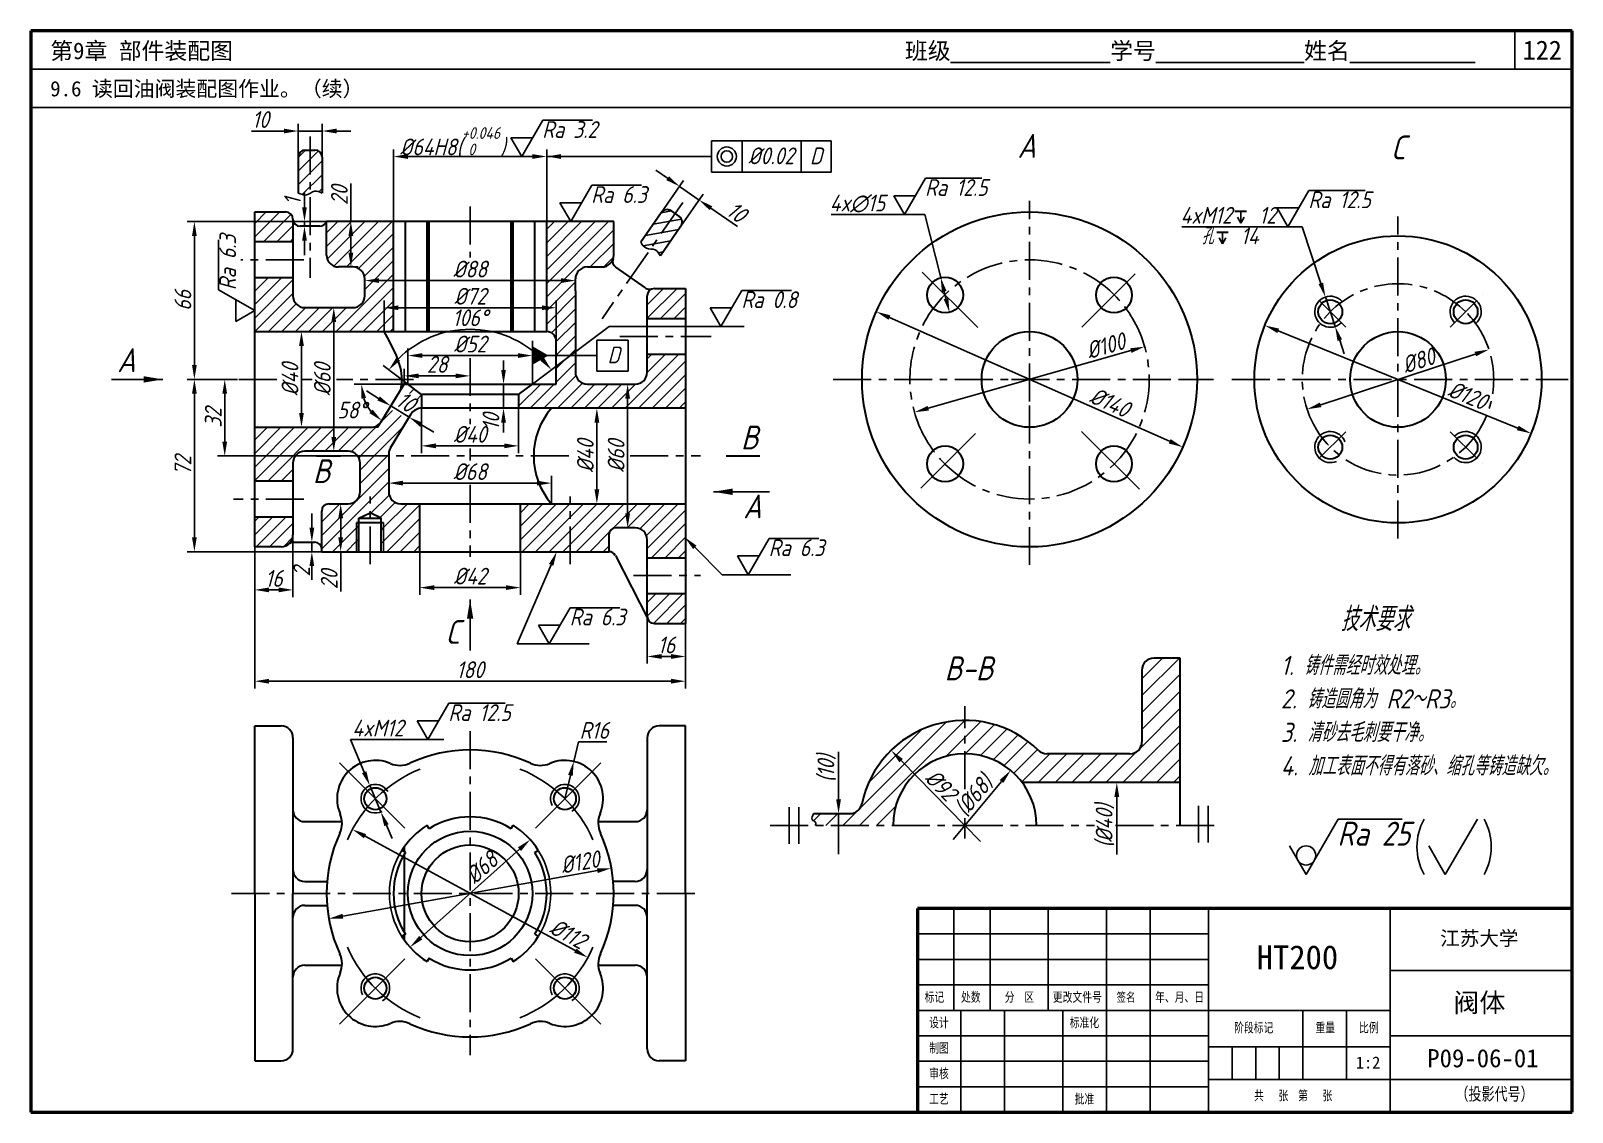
# Model space of a CAD drawing. Header units: millimetres. Extents: x 0 to 322, y 0 to 226.
import ezdxf

# ---------------------------------------------------------------- set-up
doc = ezdxf.new("R2010")
doc.units = ezdxf.units.MM
doc.header["$LTSCALE"] = 0.25
doc.header["$PDMODE"] = 33
doc.header["$PDSIZE"] = 1.5
doc.linetypes.add('CENTER', pattern=[50.8, 31.75, -6.35, 6.35, -6.35])
for name, color, linetype in [('尺寸层', 7, 'Continuous'), ('点画线层', 7, 'CENTER'), ('细实线层', 7, 'Continuous')]:
    doc.layers.add(name, color=color, linetype=linetype)
doc.layers.add('粗实线层', color=7, linetype='Continuous', lineweight=30)
doc.styles.get("Standard").update_dxf_attribs({"font": 'gbeitc.shx', "height": 3.5, "bigfont": 'gbcbig.shx'})
doc.styles.add('宋体', font='', dxfattribs={"height": 3.5})
doc.styles.get('宋体').set_extended_font_data('SimSun')
doc.dimstyles.new('ISO-25', dxfattribs={"dimtxt": 3.5, "dimasz": 3, "dimexe": 1.5, "dimexo": 0, "dimgap": 0.65, "dimtad": 1, "dimdec": 0, "dimdsep": 46, "dimtxsty": 'Standard', "dimcen": 0, "dimclrd": 256, "dimclre": 256, "dimclrt": 256, "dimadec": 0, "dimazin": 0, "dimtfac": 1, "dimtdec": 0, "dimtmove": 0, "dimatfit": 2, "dimfxl": 0, "dimlwd": -1, "dimlwe": -1, "dimarcsym": 0})
doc.dimstyles.new('ISO-25$2', dxfattribs={"dimtxt": 3.5, "dimasz": 3, "dimexe": 1.5, "dimexo": 0, "dimgap": 0.65, "dimtad": 2, "dimtih": 1, "dimtoh": 1, "dimdec": 0, "dimdsep": 46, "dimtxsty": 'Standard', "dimcen": 0, "dimclrd": 256, "dimclre": 256, "dimclrt": 256, "dimadec": 0, "dimazin": 0, "dimtfac": 1, "dimtdec": 0, "dimtmove": 0, "dimatfit": 2, "dimfxl": 0, "dimlwd": -1, "dimlwe": -1, "dimarcsym": 0})
doc.dimstyles.new('ISO-25$3', dxfattribs={"dimtxt": 3.5, "dimasz": 3, "dimexe": 1.5, "dimexo": 0, "dimgap": 0.65, "dimtad": 1, "dimtoh": 1, "dimdec": 0, "dimdsep": 46, "dimtxsty": 'Standard', "dimcen": 0, "dimclrd": 256, "dimclre": 256, "dimclrt": 256, "dimadec": 0, "dimazin": 0, "dimtfac": 1, "dimtdec": 0, "dimtmove": 0, "dimatfit": 2, "dimfxl": 0, "dimlwd": -1, "dimlwe": -1, "dimarcsym": 0})
doc.dimstyles.new('ISO-25$4', dxfattribs={"dimtxt": 3.5, "dimasz": 3, "dimexe": 1.5, "dimexo": 0, "dimgap": 0.65, "dimtad": 1, "dimtoh": 1, "dimdec": 0, "dimdsep": 46, "dimtxsty": 'Standard', "dimcen": 0, "dimclrd": 256, "dimclre": 256, "dimclrt": 256, "dimadec": 0, "dimazin": 0, "dimtfac": 1, "dimtdec": 0, "dimtmove": 0, "dimatfit": 2, "dimfxl": 0, "dimlwd": -1, "dimlwe": -1, "dimarcsym": 0})

msp = doc.modelspace()

# ---------------------------------------------------------------- texts
at = {"style": '宋体'}
for s, height, p in [('第9章 部件装配图', 3.5, (4.05, 220.07)), ('班级%%U              %%U学号%%U             %%U姓名%%U           ', 3.5, (182.61, 220.07)), ('122', 4, (311.67, 219.96)), ('9.6 读回油阀装配图作业。（续）', 3.2, (4.05, 212.3)), ('江苏大学', 3, (294.42, 34.85)), ('HT200', 5, (256.11, 29.89)), ('阀体', 4, (297.16, 20.9)), ('P09-06-01', 3.8, (291.72, 9.38)), ('1:2', 2.5, (276.82, 9.13))]:
    msp.add_text(s, height=height, dxfattribs=at).set_placement(p)
for s, height, p in [('A', 5, (206.14, 199.46)), ('C', 5, (284.1, 199.13)), ('孔   14', 3.5, (244.54, 181.39)), ('A', 5, (18.04, 154.66)), ('B', 5, (148.34, 138.51)), ('B', 5, (58.92, 131.47)), ('A', 5, (148.82, 124.11)), ('C', 5, (86.58, 97.88)), ('B-B', 5, (190.89, 90.25))]:
    msp.add_text(s, height=height).set_placement(p)
at = {"style": '宋体', "width": 0.75}
for s, height, p in [('标记', 2, (186.72, 23.07)), ('处数', 2, (194.32, 23.07)), ('分  区', 2, (203.46, 23.07)), ('更改文件号', 2, (213.51, 23.07)), ('签名', 1.9, (226.8, 23.07)), ('年、月、日', 2, (234.87, 23.07)), ('设计', 2, (187.67, 17.75)), ('标准化', 2, (217.04, 17.75)), ('阶段标记', 2, (251.38, 16.68)), ('重量', 2, (268.36, 16.68)), ('比例', 2, (277.48, 16.68)), ('制图', 2, (187.67, 12.43)), ('审核', 2, (187.67, 7.11)), ('工艺', 2, (187.67, 1.79)), ('批准', 2, (218.07, 1.79)), ('共   张  第   张', 2, (255.54, 2.49)), ('（投影代号）', 2.66, (297.62, 2.49))]:
    msp.add_text(s, height=height, dxfattribs=at).set_placement(p)
at = {"layer": '尺寸层'}
for s, height, p in [('Ra 3.2', 3.5, (106.83, 203.62)), ('%%C0.02', 3.5, (149.87, 198.12)), ('D', 3.5, (162.75, 198.12)), ('Ra 6.3', 3.5, (117.07, 190.03)), ('Ra 12.5', 3.5, (186.81, 191.5)), ('4x∅15', 3.5, (166.9, 188.26)), ('Ra 12.5', 3.5, (266.89, 188.94)), ('4xM12   12', 3.5, (240.19, 185.7)), ('Ra 0.8', 3.5, (148.45, 168.06)), ('D', 3.5, (120.47, 156.52)), ('58°', 3.5, (64.02, 144.98)), ('Ra 6.3', 3.5, (154.15, 116.22)), ('Ra 6.3', 3.5, (112.58, 101.74)), ('技术要求', 5, (273.64, 100.55, -16.94)), ('1. 铸件需经时效处理。', 4, (261.12, 91.38)), ('2. 铸造圆角为 R2～R3。', 4, (261.12, 84.38)), ('Ra 12.5', 3.5, (87.22, 81.76)), ('4xM12', 3.5, (67.15, 78.52)), ('3. 清砂去毛刺要干净。', 4, (261.12, 77.38)), ('4. 加工表面不得有落砂、缩孔等铸造缺欠。', 4, (261.12, 70.38)), ('Ra 25', 5, (272.95, 55.71))]:
    msp.add_text(s, height=height, dxfattribs=at).set_placement(p)
for s, p in [('1', (56.41, 189.6)), ('Ra 6.3', (42.88, 171.79)), ('10', (97.88, 142.52))]:
    msp.add_text(s, height=3.5, rotation=90, dxfattribs=at).set_placement(p)
at = {"layer": '尺寸层', "insert": (56.58, 112.97), "char_height": 3.5, "attachment_point": 5, "rotation": 90}
msp.add_mtext('2', dxfattribs=at)

# ---------------------------------------------------------------- blocks, each defined once
blk = doc.blocks.new('*D18')
at = {"transparency": 16777216}
for p, q in [((81.27, 117.14), (81.27, 108.13)), ((102.27, 117.14), (102.27, 108.13)), ((84.27, 109.63), (99.27, 109.63))]:
    blk.add_line(p, q, dxfattribs=at)
for points in [[(84.27, 110.13), (84.27, 109.13), (81.27, 109.63)], [(99.27, 110.13), (99.27, 109.13), (102.27, 109.63)]]:
    blk.add_solid(points, dxfattribs=at)
at = {"layer": 'Defpoints', "color": 0, "transparency": 16777216}
for p in [(81.27, 117.14), (102.27, 117.14), (102.27, 109.63)]:
    blk.add_point(p, dxfattribs=at)
at = {"transparency": 16777216, "insert": (91.77, 112.03), "char_height": 3.5, "attachment_point": 5}
blk.add_mtext('%%C42', dxfattribs=at)
blk = doc.blocks.new('*D19')
at = {"transparency": 16777216}
for p, q in [((81.62, 147.14), (81.62, 137.76)), ((101.9, 147.14), (101.9, 137.76)), ((84.62, 139.26), (98.9, 139.26))]:
    blk.add_line(p, q, dxfattribs=at)
for points in [[(84.62, 139.76), (84.62, 138.76), (81.62, 139.26)], [(98.9, 139.76), (98.9, 138.76), (101.9, 139.26)]]:
    blk.add_solid(points, dxfattribs=at)
at = {"layer": 'Defpoints', "color": 0, "transparency": 16777216}
for p in [(81.62, 147.14), (101.9, 147.14), (101.9, 139.26)]:
    blk.add_point(p, dxfattribs=at)
at = {"transparency": 16777216, "insert": (91.76, 141.66), "char_height": 3.5, "attachment_point": 5}
blk.add_mtext('%%c40', dxfattribs=at)
blk = doc.blocks.new('*D20')
at = {"transparency": 16777216}
for p, q in [((74.77, 129.64), (74.77, 132.97)), ((108.77, 127.14), (108.77, 132.97)), ((77.77, 131.47), (105.77, 131.47))]:
    blk.add_line(p, q, dxfattribs=at)
for points in [[(77.77, 131.97), (77.77, 130.97), (74.77, 131.47)], [(105.77, 131.97), (105.77, 130.97), (108.77, 131.47)]]:
    blk.add_solid(points, dxfattribs=at)
at = {"layer": 'Defpoints', "color": 0, "transparency": 16777216}
for p in [(74.77, 129.64), (108.77, 131.47), (108.77, 127.14)]:
    blk.add_point(p, dxfattribs=at)
at = {"transparency": 16777216, "insert": (91.77, 133.87), "char_height": 3.5, "attachment_point": 5}
blk.add_mtext('%%C68', dxfattribs=at)
blk = doc.blocks.new('*D21')
at = {"transparency": 16777216}
for p, q in [((73.8, 163.14), (73.8, 169.62)), ((76.8, 168.12), (106.77, 168.12)), ((109.77, 161.06), (109.77, 169.62))]:
    blk.add_line(p, q, dxfattribs=at)
for points in [[(76.8, 168.62), (76.8, 167.62), (73.8, 168.12)], [(106.77, 168.62), (106.77, 167.62), (109.77, 168.12)]]:
    blk.add_solid(points, dxfattribs=at)
at = {"layer": 'Defpoints', "color": 0, "transparency": 16777216}
for p in [(109.77, 168.12), (73.8, 163.14), (109.77, 161.06)]:
    blk.add_point(p, dxfattribs=at)
at = {"transparency": 16777216, "insert": (91.79, 170.52), "char_height": 3.5, "attachment_point": 5}
blk.add_mtext('%%C72', dxfattribs=at)
blk = doc.blocks.new('*D22')
at = {"transparency": 16777216}
for p, q in [((78.77, 152.14), (78.77, 159.63)), ((81.77, 158.13), (101.77, 158.13)), ((104.77, 152.14), (104.77, 159.63))]:
    blk.add_line(p, q, dxfattribs=at)
for points in [[(81.77, 158.63), (81.77, 157.63), (78.77, 158.13)], [(101.77, 158.63), (101.77, 157.63), (104.77, 158.13)]]:
    blk.add_solid(points, dxfattribs=at)
at = {"layer": 'Defpoints', "color": 0, "transparency": 16777216}
for p in [(104.77, 158.13), (78.77, 152.14), (104.77, 152.14)]:
    blk.add_point(p, dxfattribs=at)
at = {"transparency": 16777216, "insert": (91.77, 160.53), "char_height": 3.5, "attachment_point": 5}
blk.add_mtext('%%C52', dxfattribs=at)
blk = doc.blocks.new('*D23')
at = {"transparency": 16777216}
for p, q in [((78.77, 152.14), (73.58, 156.04)), ((104.77, 152.14), (109.96, 156.04))]:
    blk.add_line(p, q, dxfattribs=at)
blk.add_arc((91.77, 142.39), 21.24, 44.969, 135.031, dxfattribs=at)
for points in [[(77.12, 157.08), (76.37, 157.73), (74.78, 155.14)], [(107.18, 157.73), (106.42, 157.08), (108.76, 155.14)]]:
    blk.add_solid(points, dxfattribs=at)
at = {"layer": 'Defpoints', "color": 0, "transparency": 16777216}
for p in [(98.23, 162.63), (78.77, 152.14), (104.77, 152.14), (81.64, 149.99), (101.9, 149.99)]:
    blk.add_point(p, dxfattribs=at)
at = {"transparency": 16777216, "insert": (91.77, 166.03), "char_height": 3.5, "attachment_point": 5}
blk.add_mtext('106°', dxfattribs=at)
blk = doc.blocks.new('*D24')
at = {"transparency": 16777216}
for p, q in [((75.77, 186.14), (75.77, 201.23)), ((78.77, 199.73), (104.77, 199.73)), ((107.77, 186.14), (107.77, 201.23))]:
    blk.add_line(p, q, dxfattribs=at)
for points in [[(78.77, 200.23), (78.77, 199.23), (75.77, 199.73)], [(104.77, 200.23), (104.77, 199.23), (107.77, 199.73)]]:
    blk.add_solid(points, dxfattribs=at)
at = {"layer": 'Defpoints', "color": 0, "transparency": 16777216}
for p in [(107.77, 199.73), (75.77, 186.14), (107.77, 186.14)]:
    blk.add_point(p, dxfattribs=at)
at = {"transparency": 16777216, "insert": (88.14, 202.75), "char_height": 3.5, "attachment_point": 5}
blk.add_mtext('%%C64H8({\\H0.7x;\\S+0.046^  0;})', dxfattribs=at)
blk = doc.blocks.new('*D25')
at = {"transparency": 16777216}
for p, q in [((69.77, 174.14), (69.77, 172.3)), ((113.77, 174.14), (113.77, 172.3)), ((72.77, 173.8), (110.77, 173.8))]:
    blk.add_line(p, q, dxfattribs=at)
for points in [[(72.77, 174.3), (72.77, 173.3), (69.77, 173.8)], [(110.77, 174.3), (110.77, 173.3), (113.77, 173.8)]]:
    blk.add_solid(points, dxfattribs=at)
at = {"layer": 'Defpoints', "color": 0, "transparency": 16777216}
for p in [(69.77, 174.14), (113.77, 174.14), (113.77, 173.8)]:
    blk.add_point(p, dxfattribs=at)
at = {"transparency": 16777216, "insert": (91.77, 176.2), "char_height": 3.5, "attachment_point": 5}
blk.add_mtext('%%C88', dxfattribs=at)
blk = doc.blocks.new('*D26')
at = {"transparency": 16777216}
for p, q in [((58.11, 163.14), (55.04, 163.14)), ((56.54, 160.14), (56.54, 146.14)), ((58.11, 143.14), (55.04, 143.14))]:
    blk.add_line(p, q, dxfattribs=at)
for points in [[(56.04, 160.14), (57.04, 160.14), (56.54, 163.14)], [(56.04, 146.14), (57.04, 146.14), (56.54, 143.14)]]:
    blk.add_solid(points, dxfattribs=at)
at = {"layer": 'Defpoints', "color": 0, "transparency": 16777216}
for p in [(58.11, 163.14), (56.54, 143.14), (58.11, 143.14)]:
    blk.add_point(p, dxfattribs=at)
at = {"transparency": 16777216, "insert": (54.14, 153.14), "char_height": 3.5, "attachment_point": 5, "rotation": 90}
blk.add_mtext('%%C40', dxfattribs=at)
blk = doc.blocks.new('*D27')
at = {"transparency": 16777216}
for p, q in [((65.94, 168.14), (61.79, 168.14)), ((63.29, 165.14), (63.29, 141.14)), ((65.94, 138.14), (61.79, 138.14))]:
    blk.add_line(p, q, dxfattribs=at)
for points in [[(62.79, 165.14), (63.79, 165.14), (63.29, 168.14)], [(62.79, 141.14), (63.79, 141.14), (63.29, 138.14)]]:
    blk.add_solid(points, dxfattribs=at)
at = {"layer": 'Defpoints', "color": 0, "transparency": 16777216}
for p in [(65.94, 168.14), (63.29, 138.14), (65.94, 138.14)]:
    blk.add_point(p, dxfattribs=at)
at = {"transparency": 16777216, "insert": (60.89, 153.14), "char_height": 3.5, "attachment_point": 5, "rotation": 90}
blk.add_mtext('%%C60', dxfattribs=at)
blk = doc.blocks.new('*D28')
at = {"layer": 'Defpoints', "color": 0, "transparency": 16777216}
for p in [(124.68, 152.14), (126.31, 152.14), (126.27, 122.14)]:
    blk.add_point(p, dxfattribs=at)
at = {"layer": '尺寸层', "transparency": 16777216}
for p, q in [((126.31, 152.14), (123.18, 152.14)), ((124.68, 125.14), (124.68, 149.14)), ((126.27, 122.14), (123.18, 122.14))]:
    blk.add_line(p, q, dxfattribs=at)
for points in [[(124.18, 149.14), (125.18, 149.14), (124.68, 152.14)], [(124.18, 125.14), (125.18, 125.14), (124.68, 122.14)]]:
    blk.add_solid(points, dxfattribs=at)
at = {"layer": '尺寸层', "transparency": 16777216, "insert": (122.28, 137.14), "char_height": 3.5, "attachment_point": 5, "rotation": 90}
blk.add_mtext('%%C60', dxfattribs=at)
blk = doc.blocks.new('*D29')
at = {"layer": 'Defpoints', "color": 0, "transparency": 16777216}
for p in [(136.77, 147.14), (118.25, 127.14), (136.77, 127.14)]:
    blk.add_point(p, dxfattribs=at)
at = {"layer": '尺寸层', "transparency": 16777216}
for p, q in [((136.77, 147.14), (116.75, 147.14)), ((118.25, 144.14), (118.25, 130.14)), ((136.77, 127.14), (116.75, 127.14))]:
    blk.add_line(p, q, dxfattribs=at)
for points in [[(117.75, 144.14), (118.75, 144.14), (118.25, 147.14)], [(117.75, 130.14), (118.75, 130.14), (118.25, 127.14)]]:
    blk.add_solid(points, dxfattribs=at)
at = {"layer": '尺寸层', "transparency": 16777216, "insert": (115.85, 137.14), "char_height": 3.5, "attachment_point": 5, "rotation": 90}
blk.add_mtext('%%C40', dxfattribs=at)
blk = doc.blocks.new('*D30')
at = {"layer": 'Defpoints', "color": 0, "transparency": 16777216}
for p in [(139.62, 190.64), (131.69, 187.99), (135.79, 185.14)]:
    blk.add_point(p, dxfattribs=at)
at = {"layer": '尺寸层', "transparency": 16777216}
for p, q in [((133.04, 195.2), (130.58, 196.91)), ((131.69, 187.99), (136.36, 194.72)), ((135.51, 193.49), (139.62, 190.64)), ((135.79, 185.14), (140.47, 191.87)), ((142.08, 188.93), (147.65, 185.07))]:
    blk.add_line(p, q, dxfattribs=at)
for points in [[(133.33, 195.61), (132.76, 194.79), (135.51, 193.49)], [(142.37, 189.34), (141.79, 188.52), (139.62, 190.64)]]:
    blk.add_solid(points, dxfattribs=at)
at = {"layer": '尺寸层', "transparency": 16777216, "insert": (147.47, 188.11), "char_height": 3.5, "attachment_point": 5, "rotation": 325.237}
blk.add_mtext('10', dxfattribs=at)
blk = doc.blocks.new('*D31')
at = {"layer": 'Defpoints', "color": 0, "transparency": 16777216}
for p in [(55.86, 205.06), (55.86, 199.58), (60.86, 199.58)]:
    blk.add_point(p, dxfattribs=at)
at = {"layer": '尺寸层', "transparency": 16777216}
for p, q in [((55.86, 199.58), (55.86, 206.56)), ((60.86, 199.58), (60.86, 206.56)), ((52.86, 205.06), (46.08, 205.06)), ((60.86, 205.06), (55.86, 205.06)), ((63.86, 205.06), (66.86, 205.06))]:
    blk.add_line(p, q, dxfattribs=at)
for points in [[(52.86, 205.56), (52.86, 204.56), (55.86, 205.06)], [(63.86, 205.56), (63.86, 204.56), (60.86, 205.06)]]:
    blk.add_solid(points, dxfattribs=at)
at = {"layer": '尺寸层', "transparency": 16777216, "insert": (47.97, 207.46), "char_height": 3.5, "attachment_point": 5}
blk.add_mtext('10', dxfattribs=at)
blk = doc.blocks.new('*D32')
at = {"layer": 'Defpoints', "color": 0, "transparency": 16777216}
for p in [(54.77, 120.64), (46.77, 118.14), (54.77, 109.16)]:
    blk.add_point(p, dxfattribs=at)
at = {"layer": '尺寸层', "transparency": 16777216}
for p, q in [((54.77, 120.64), (54.77, 107.66)), ((46.77, 118.14), (46.77, 107.66)), ((49.77, 109.16), (51.77, 109.16))]:
    blk.add_line(p, q, dxfattribs=at)
for points in [[(49.77, 109.66), (49.77, 108.66), (46.77, 109.16)], [(51.77, 109.66), (51.77, 108.66), (54.77, 109.16)]]:
    blk.add_solid(points, dxfattribs=at)
at = {"layer": '尺寸层', "transparency": 16777216, "insert": (50.77, 111.56), "char_height": 3.5, "attachment_point": 5}
blk.add_mtext('16', dxfattribs=at)
blk = doc.blocks.new('*D33')
at = {"layer": 'Defpoints', "color": 0, "transparency": 16777216}
for p in [(128.77, 103.69), (136.77, 102.14), (136.77, 95.24)]:
    blk.add_point(p, dxfattribs=at)
at = {"layer": '尺寸层', "transparency": 16777216}
for p, q in [((128.77, 103.69), (128.77, 93.74)), ((136.77, 102.14), (136.77, 93.74)), ((131.77, 95.24), (133.77, 95.24))]:
    blk.add_line(p, q, dxfattribs=at)
for points in [[(131.77, 95.74), (131.77, 94.74), (128.77, 95.24)], [(133.77, 95.74), (133.77, 94.74), (136.77, 95.24)]]:
    blk.add_solid(points, dxfattribs=at)
at = {"layer": '尺寸层', "transparency": 16777216, "insert": (132.77, 97.64), "char_height": 3.5, "attachment_point": 5}
blk.add_mtext('16', dxfattribs=at)
blk = doc.blocks.new('*D34')
at = {"layer": 'Defpoints', "color": 0, "transparency": 16777216}
for p in [(46.77, 118.14), (136.77, 102.14), (136.77, 90.07)]:
    blk.add_point(p, dxfattribs=at)
at = {"layer": '尺寸层', "transparency": 16777216}
for p, q in [((46.77, 118.14), (46.77, 88.57)), ((136.77, 102.14), (136.77, 88.57)), ((49.77, 90.07), (133.77, 90.07))]:
    blk.add_line(p, q, dxfattribs=at)
for points in [[(49.77, 90.57), (49.77, 89.57), (46.77, 90.07)], [(133.77, 90.57), (133.77, 89.57), (136.77, 90.07)]]:
    blk.add_solid(points, dxfattribs=at)
at = {"layer": '尺寸层', "transparency": 16777216, "insert": (91.77, 92.47), "char_height": 3.5, "attachment_point": 5}
blk.add_mtext('180', dxfattribs=at)
blk = doc.blocks.new('*D35')
at = {"layer": 'Defpoints', "color": 0, "transparency": 16777216}
for p in [(40.51, 153.14), (43.2, 153.14), (66.79, 137.14)]:
    blk.add_point(p, dxfattribs=at)
at = {"layer": '尺寸层', "transparency": 16777216}
for p, q in [((43.2, 153.14), (39.01, 153.14)), ((40.51, 140.14), (40.51, 150.14)), ((66.79, 137.14), (39.01, 137.14))]:
    blk.add_line(p, q, dxfattribs=at)
for points in [[(40.01, 150.14), (41.01, 150.14), (40.51, 153.14)], [(40.01, 140.14), (41.01, 140.14), (40.51, 137.14)]]:
    blk.add_solid(points, dxfattribs=at)
at = {"layer": '尺寸层', "transparency": 16777216, "insert": (38.11, 145.14), "char_height": 3.5, "attachment_point": 5, "rotation": 90}
blk.add_mtext('32', dxfattribs=at)
blk = doc.blocks.new('*D36')
at = {"layer": 'Defpoints', "color": 0, "transparency": 16777216}
for p in [(34.17, 186.14), (61.77, 186.14), (43.2, 153.14)]:
    blk.add_point(p, dxfattribs=at)
at = {"layer": '尺寸层', "transparency": 16777216}
for p, q in [((61.77, 186.14), (32.67, 186.14)), ((34.17, 156.14), (34.17, 183.14)), ((43.2, 153.14), (32.67, 153.14))]:
    blk.add_line(p, q, dxfattribs=at)
for points in [[(33.67, 183.14), (34.67, 183.14), (34.17, 186.14)], [(33.67, 156.14), (34.67, 156.14), (34.17, 153.14)]]:
    blk.add_solid(points, dxfattribs=at)
at = {"layer": '尺寸层', "transparency": 16777216, "insert": (31.77, 169.64), "char_height": 3.5, "attachment_point": 5, "rotation": 90}
blk.add_mtext('66', dxfattribs=at)
blk = doc.blocks.new('*D37')
at = {"layer": 'Defpoints', "color": 0, "transparency": 16777216}
for p in [(43.2, 153.14), (34.17, 117.14), (60.77, 117.14)]:
    blk.add_point(p, dxfattribs=at)
at = {"layer": '尺寸层', "transparency": 16777216}
for p, q in [((43.2, 153.14), (32.67, 153.14)), ((34.17, 150.14), (34.17, 120.14)), ((60.77, 117.14), (32.67, 117.14))]:
    blk.add_line(p, q, dxfattribs=at)
for points in [[(33.67, 150.14), (34.67, 150.14), (34.17, 153.14)], [(33.67, 120.14), (34.67, 120.14), (34.17, 117.14)]]:
    blk.add_solid(points, dxfattribs=at)
at = {"layer": '尺寸层', "transparency": 16777216, "insert": (31.77, 135.14), "char_height": 3.5, "attachment_point": 5, "rotation": 90}
blk.add_mtext('72', dxfattribs=at)
blk = doc.blocks.new('*D38')
at = {"layer": 'Defpoints', "color": 0, "transparency": 16777216}
for p in [(61.77, 186.14), (66.86, 186.14), (65.36, 176.64)]:
    blk.add_point(p, dxfattribs=at)
at = {"layer": '尺寸层', "transparency": 16777216}
for p, q in [((66.86, 186.14), (66.86, 194.09)), ((61.77, 186.14), (68.36, 186.14)), ((66.86, 179.64), (66.86, 183.14)), ((65.36, 176.64), (68.36, 176.64))]:
    blk.add_line(p, q, dxfattribs=at)
for points in [[(66.36, 183.14), (67.36, 183.14), (66.86, 186.14)], [(66.36, 179.64), (67.36, 179.64), (66.86, 176.64)]]:
    blk.add_solid(points, dxfattribs=at)
at = {"layer": '尺寸层', "transparency": 16777216, "insert": (64.46, 191.62), "char_height": 3.5, "attachment_point": 5, "rotation": 90}
blk.add_mtext('20', dxfattribs=at)
blk = doc.blocks.new('*D39')
at = {"layer": 'Defpoints', "color": 0, "transparency": 16777216}
for p in [(62.27, 127.14), (62.27, 117.14), (64.73, 117.14)]:
    blk.add_point(p, dxfattribs=at)
at = {"layer": '尺寸层', "transparency": 16777216}
for p, q in [((62.27, 127.14), (66.23, 127.14)), ((64.73, 124.14), (64.73, 120.14)), ((62.27, 117.14), (66.23, 117.14)), ((64.73, 117.14), (64.73, 108.85))]:
    blk.add_line(p, q, dxfattribs=at)
for points in [[(64.23, 124.14), (65.23, 124.14), (64.73, 127.14)], [(64.23, 120.14), (65.23, 120.14), (64.73, 117.14)]]:
    blk.add_solid(points, dxfattribs=at)
at = {"layer": '尺寸层', "transparency": 16777216, "insert": (62.33, 111.32), "char_height": 3.5, "attachment_point": 5, "rotation": 90}
blk.add_mtext('20', dxfattribs=at)
blk = doc.blocks.new('*D40')
at = {"layer": 'Defpoints', "color": 0, "transparency": 16777216}
for p in [(113.42, 73.31), (111.57, 65.52)]:
    blk.add_point(p, dxfattribs=at)
at = {"layer": '尺寸层', "transparency": 16777216}
for p, q in [((113.42, 73.31), (114.39, 77.4)), ((114.39, 77.4), (120.36, 77.4)), ((111.57, 65.52), (112.72, 70.39))]:
    blk.add_line(p, q, dxfattribs=at)
blk.add_solid([(112.24, 70.5), (113.21, 70.27), (113.42, 73.31)], dxfattribs=at)
at = {"layer": '尺寸层', "transparency": 16777216, "insert": (117.7, 79.8), "char_height": 3.5, "attachment_point": 5}
blk.add_mtext('R16', dxfattribs=at)
blk = doc.blocks.new('*D41')
at = {"layer": 'Defpoints', "color": 0, "transparency": 16777216}
for p in [(121.3, 51), (62.24, 40.44)]:
    blk.add_point(p, dxfattribs=at)
at = {"layer": '尺寸层', "transparency": 16777216}
blk.add_line((65.19, 40.97), (118.35, 50.48), dxfattribs=at)
for points in [[(118.26, 50.97), (118.44, 49.98), (121.3, 51)], [(65.11, 41.46), (65.28, 40.48), (62.24, 40.44)]]:
    blk.add_solid(points, dxfattribs=at)
at = {"layer": '尺寸层', "transparency": 16777216, "insert": (114.74, 52.27), "char_height": 3.5, "attachment_point": 5, "rotation": 10.1426}
blk.add_mtext('%%C120', dxfattribs=at)
blk = doc.blocks.new('*D42')
at = {"layer": 'Defpoints', "color": 0, "transparency": 16777216}
for p in [(79.05, 145.23), (73.16, 144.25), (76.99, 141.89)]:
    blk.add_point(p, dxfattribs=at)
at = {"layer": '尺寸层', "transparency": 16777216}
for p, q in [((72.66, 149.16), (70.1, 150.73)), ((73.16, 144.25), (76, 148.87)), ((75.21, 147.59), (79.05, 145.23)), ((76.99, 141.89), (79.83, 146.51)), ((81.6, 143.66), (84.16, 142.09))]:
    blk.add_line(p, q, dxfattribs=at)
for points in [[(72.92, 149.59), (72.4, 148.74), (75.21, 147.59)], [(81.87, 144.09), (81.34, 143.24), (79.05, 145.23)]]:
    blk.add_solid(points, dxfattribs=at)
at = {"layer": '尺寸层', "transparency": 16777216, "insert": (78.39, 148.46), "char_height": 3.5, "attachment_point": 5, "rotation": 328.426}
blk.add_mtext('10', dxfattribs=at)
blk = doc.blocks.new('*D43')
at = {"layer": 'Defpoints', "color": 0, "transparency": 16777216}
for p in [(78.01, 152.14), (91.77, 153.88), (91.77, 152.14)]:
    blk.add_point(p, dxfattribs=at)
at = {"layer": '尺寸层', "transparency": 16777216}
for p, q in [((78.01, 152.14), (78.01, 155.38)), ((91.77, 152.14), (91.77, 155.38)), ((81.01, 153.88), (88.77, 153.88))]:
    blk.add_line(p, q, dxfattribs=at)
for points in [[(81.01, 154.38), (81.01, 153.38), (78.01, 153.88)], [(88.77, 154.38), (88.77, 153.38), (91.77, 153.88)]]:
    blk.add_solid(points, dxfattribs=at)
at = {"layer": '尺寸层', "transparency": 16777216, "insert": (84.89, 156.28), "char_height": 3.5, "attachment_point": 5}
blk.add_mtext('28', dxfattribs=at)
blk = doc.blocks.new('*D45')
at = {"layer": 'Defpoints', "color": 0, "transparency": 16777216}
for p in [(104.32, 56.97), (79.22, 34.48)]:
    blk.add_point(p, dxfattribs=at)
at = {"layer": '尺寸层', "transparency": 16777216}
blk.add_line((81.46, 36.48), (102.09, 54.97), dxfattribs=at)
for points in [[(101.75, 55.34), (102.42, 54.59), (104.32, 56.97)], [(81.13, 36.85), (81.79, 36.11), (79.22, 34.48)]]:
    blk.add_solid(points, dxfattribs=at)
at = {"layer": '尺寸层', "transparency": 16777216, "insert": (94.19, 51.12), "char_height": 3.5, "attachment_point": 5, "rotation": 41.8719}
blk.add_mtext('%%C68', dxfattribs=at)
blk = doc.blocks.new('*D46')
at = {"layer": 'Defpoints', "color": 0, "transparency": 16777216}
for p in [(67.18, 59.11), (116.36, 32.33)]:
    blk.add_point(p, dxfattribs=at)
at = {"layer": '尺寸层', "transparency": 16777216}
blk.add_line((69.82, 57.68), (113.73, 33.77), dxfattribs=at)
for points in [[(70.06, 58.12), (69.58, 57.24), (67.18, 59.11)], [(113.97, 34.2), (113.49, 33.33), (116.36, 32.33)]]:
    blk.add_solid(points, dxfattribs=at)
at = {"layer": '尺寸层', "transparency": 16777216, "insert": (112.25, 37.3), "char_height": 3.5, "attachment_point": 5, "rotation": 331.4293}
blk.add_mtext('%%C112', dxfattribs=at)
blk = doc.blocks.new('*D49')
at = {"layer": 'Defpoints', "color": 0, "transparency": 16777216}
for p in [(232.68, 159.99), (184.6, 146.29)]:
    blk.add_point(p, dxfattribs=at)
at = {"layer": '尺寸层', "transparency": 16777216}
blk.add_line((187.48, 147.12), (229.8, 159.17), dxfattribs=at)
for points in [[(229.66, 159.65), (229.94, 158.69), (232.68, 159.99)], [(187.35, 147.6), (187.62, 146.64), (184.6, 146.29)]]:
    blk.add_solid(points, dxfattribs=at)
at = {"layer": '尺寸层', "transparency": 16777216, "insert": (224.53, 160.17), "char_height": 3.5, "attachment_point": 5, "rotation": 15.9011}
blk.add_mtext('%%C100', dxfattribs=at)
blk = doc.blocks.new('*D50')
at = {"layer": 'Defpoints', "color": 0, "transparency": 16777216}
for p in [(176.63, 167.29), (240.65, 139)]:
    blk.add_point(p, dxfattribs=at)
at = {"layer": '尺寸层', "transparency": 16777216}
blk.add_line((179.37, 166.08), (237.91, 140.21), dxfattribs=at)
for points in [[(179.57, 166.54), (179.17, 165.62), (176.63, 167.29)], [(238.11, 140.67), (237.71, 139.75), (240.65, 139)]]:
    blk.add_solid(points, dxfattribs=at)
at = {"layer": '尺寸层', "transparency": 16777216, "insert": (225.44, 148.35), "char_height": 3.5, "attachment_point": 5, "rotation": 336.1588}
blk.add_mtext('%%C140', dxfattribs=at)
blk = doc.blocks.new('*D52')
at = {"layer": 'Defpoints', "color": 0, "transparency": 16777216}
for p in [(304.61, 159.39), (266.61, 146.9)]:
    blk.add_point(p, dxfattribs=at)
at = {"layer": '尺寸层', "transparency": 16777216}
blk.add_line((269.46, 147.84), (301.76, 158.45), dxfattribs=at)
for points in [[(301.61, 158.92), (301.92, 157.97), (304.61, 159.39)], [(269.3, 148.31), (269.62, 147.36), (266.61, 146.9)]]:
    blk.add_solid(points, dxfattribs=at)
at = {"layer": '尺寸层', "transparency": 16777216, "insert": (289.89, 157.08), "char_height": 3.5, "attachment_point": 5, "rotation": 18.1843}
blk.add_mtext('%%C80', dxfattribs=at)
blk = doc.blocks.new('*D53')
at = {"layer": 'Defpoints', "color": 0, "transparency": 16777216}
for p in [(257.81, 164.42), (313.41, 141.86)]:
    blk.add_point(p, dxfattribs=at)
at = {"layer": '尺寸层', "transparency": 16777216}
blk.add_line((260.59, 163.3), (310.63, 142.99), dxfattribs=at)
for points in [[(260.78, 163.76), (260.4, 162.83), (257.81, 164.42)], [(310.82, 143.46), (310.44, 142.53), (313.41, 141.86)]]:
    blk.add_solid(points, dxfattribs=at)
at = {"layer": '尺寸层', "transparency": 16777216, "insert": (300.2, 149.82), "char_height": 3.5, "attachment_point": 5, "rotation": 337.9144}
blk.add_mtext('%%C120', dxfattribs=at)
blk = doc.blocks.new('*D56')
at = {"layer": 'Defpoints', "color": 0, "transparency": 16777216}
for p in [(204.7, 71.43), (195.12, 59.89)]:
    blk.add_point(p, dxfattribs=at)
at = {"layer": '尺寸层', "transparency": 16777216}
blk.add_line((195.12, 59.89), (202.79, 69.12), dxfattribs=at)
blk.add_solid([(202.4, 69.44), (203.17, 68.81), (204.7, 71.43)], dxfattribs=at)
at = {"layer": '尺寸层', "transparency": 16777216, "insert": (197.05, 66.09), "char_height": 3.5, "attachment_point": 5, "rotation": 50.2811}
blk.add_mtext('(%%C68)', dxfattribs=at)
blk = doc.blocks.new('*D57')
at = {"layer": 'Defpoints', "color": 0, "transparency": 16777216}
for p in [(179.72, 75.61), (195.12, 59.89)]:
    blk.add_point(p, dxfattribs=at)
at = {"layer": '尺寸层', "transparency": 16777216}
blk.add_line((195.12, 59.89), (181.82, 73.47), dxfattribs=at)
blk.add_solid([(182.18, 73.82), (181.46, 73.12), (179.72, 75.61)], dxfattribs=at)
at = {"layer": '尺寸层', "transparency": 16777216, "insert": (190.18, 68.36), "char_height": 3.5, "attachment_point": 5, "rotation": 314.4179}
blk.add_mtext('%%C92', dxfattribs=at)
blk = doc.blocks.new('*D58')
at = {"layer": 'Defpoints', "color": 0, "transparency": 16777216}
for p in [(168.57, 62.39), (166.07, 59.89), (168.74, 59.89)]:
    blk.add_point(p, dxfattribs=at)
at = {"layer": '尺寸层', "transparency": 16777216}
for p, q in [((168.74, 65.39), (168.74, 75.31)), ((168.57, 62.39), (170.24, 62.39)), ((168.74, 59.89), (168.74, 62.39)), ((168.74, 59.89), (168.74, 53.89))]:
    blk.add_line(p, q, dxfattribs=at)
blk.add_solid([(168.24, 65.39), (169.24, 65.39), (168.74, 62.39)], dxfattribs=at)
at = {"layer": '尺寸层', "transparency": 16777216, "insert": (166.27, 71.85), "char_height": 3.5, "attachment_point": 5, "rotation": 90}
blk.add_mtext('(10)', dxfattribs=at)
blk = doc.blocks.new('_None')
blk = doc.blocks.new('*D60')
at = {"layer": 'Defpoints', "color": 0, "transparency": 16777216}
for p in [(224.57, 68.89), (224.57, 53.82), (226.87, 53.82)]:
    blk.add_point(p, dxfattribs=at)
at = {"layer": '尺寸层', "transparency": 16777216}
for p, q in [((224.57, 68.89), (228.37, 68.89)), ((226.87, 65.89), (226.87, 53.82))]:
    blk.add_line(p, q, dxfattribs=at)
blk.add_solid([(226.37, 65.89), (227.37, 65.89), (226.87, 68.89)], dxfattribs=at)
at = {"layer": '尺寸层', "transparency": 16777216, "insert": (224.4, 59.86), "char_height": 3.5, "attachment_point": 5, "rotation": 90}
blk.add_mtext('(%%C40)', dxfattribs=at)

# ---------------------------------------------------------------- dimensions: what is measured, and where the dimension line sits
dim = msp.add_linear_dim(base=(107.77, 199.73), p1=(75.77, 186.14), p2=(107.77, 186.14), text='%%C64H8({\\H0.7x;\\S+0.046^  0;})', dimstyle='ISO-25')
dim.commit()
dim.dimension.update_dxf_attribs({"geometry": '*D24', "text_midpoint": (88.14, 199.73), "dimtype": 160})
for base, p1, p2, text, picture, middle in [((113.77, 173.8), (69.77, 174.14), (113.77, 174.14), '%%C88', '*D25', (91.77, 176.2)), ((109.77, 168.12), (73.8, 163.14), (109.77, 161.06), '%%C72', '*D21', (91.79, 170.52)), ((104.77, 158.13), (78.77, 152.14), (104.77, 152.14), '%%C52', '*D22', (91.77, 160.53)), ((101.9, 139.26), (81.62, 147.14), (101.9, 147.14), '%%c40', '*D19', (91.76, 141.66)), ((108.77, 131.47), (74.77, 129.64), (108.77, 127.14), '%%C68', '*D20', (91.77, 133.87)), ((102.27, 109.63), (81.27, 117.14), (102.27, 117.14), '%%C42', '*D18', (91.77, 112.03))]:
    dim = msp.add_linear_dim(base=base, p1=p1, p2=p2, text=text, dimstyle='ISO-25')
    dim.commit()
    dim.dimension.update_dxf_attribs({"geometry": picture, "text_midpoint": middle})
for base, p1, p2, text, picture, middle in [((63.29, 138.14), (65.94, 168.14), (65.94, 138.14), '%%C60', '*D27', (60.89, 153.14)), ((56.54, 143.14), (58.11, 163.14), (58.11, 143.14), '%%C40', '*D26', (54.14, 153.14))]:
    dim = msp.add_linear_dim(base=base, p1=p1, p2=p2, angle=90, text=text, dimstyle='ISO-25')
    dim.commit()
    dim.dimension.update_dxf_attribs({"geometry": picture, "text_midpoint": middle})
dim = msp.add_angular_dim_2l(base=(98.23, 162.63), line1=((101.9, 149.99), (104.77, 152.14)), line2=((81.64, 149.99), (78.77, 152.14)), dimstyle='ISO-25$2')
dim.commit()
dim.dimension.update_dxf_attribs({"geometry": '*D23', "text_midpoint": (91.77, 166.03)})
at = {"layer": '尺寸层'}
for base, p1, p2, text, picture, middle in [((55.86, 205.06), (60.86, 199.58), (55.86, 199.58), '10', '*D31', (47.97, 207.46)), ((91.77, 153.88), (78.01, 152.14), (91.77, 152.14), '28', '*D43', (84.89, 156.28)), ((54.77, 109.16), (46.77, 118.14), (54.77, 120.64), '16', '*D32', (50.77, 111.56)), ((136.77, 90.07), (46.77, 118.14), (136.77, 102.14), '180', '*D34', (91.77, 92.47)), ((136.77, 95.24), (128.77, 103.69), (136.77, 102.14), '16', '*D33', (132.77, 97.64))]:
    dim = msp.add_linear_dim(base=base, p1=p1, p2=p2, text=text, dimstyle='ISO-25', dxfattribs=at)
    dim.commit()
    dim.dimension.update_dxf_attribs({"geometry": picture, "text_midpoint": middle})
dim = msp.add_aligned_dim(p1=(131.69, 187.99), p2=(135.79, 185.14), distance=6.7, text='10', dimstyle='ISO-25', dxfattribs=at)
dim.commit()
dim.dimension.update_dxf_attribs({"geometry": '*D30', "text_midpoint": (147.47, 188.11)})
for base, p1, p2, angle, text, picture, middle, dimtype in [((66.86, 186.14), (65.36, 176.64), (61.77, 186.14), 90, '20', '*D38', (66.86, 191.62), 160), ((40.51, 153.14), (66.79, 137.14), (43.2, 153.14), 90, '32', '*D35', (40.51, 145.14), 160), ((79.05, 145.23), (73.16, 144.25), (76.99, 141.89), 328.426, '10', '*D42', (77.13, 146.41), 161), ((64.73, 117.14), (62.27, 127.14), (62.27, 117.14), 90, '20', '*D39', (64.73, 111.32), 160)]:
    dim = msp.add_linear_dim(base=base, p1=p1, p2=p2, angle=angle, text=text, dimstyle='ISO-25', dxfattribs=at)
    dim.commit()
    dim.dimension.update_dxf_attribs({"geometry": picture, "text_midpoint": middle, "dimtype": dimtype})
for base, p1, p2, text, picture, middle in [((34.17, 186.14), (43.2, 153.14), (61.77, 186.14), '66', '*D36', (31.77, 169.64)), ((34.17, 117.14), (43.2, 153.14), (60.77, 117.14), '72', '*D37', (31.77, 135.14)), ((124.68, 152.14), (126.27, 122.14), (126.31, 152.14), '%%C60', '*D28', (122.28, 137.14)), ((118.25, 127.14), (136.77, 147.14), (136.77, 127.14), '%%C40', '*D29', (115.85, 137.14))]:
    dim = msp.add_linear_dim(base=base, p1=p1, p2=p2, angle=90, text=text, dimstyle='ISO-25', dxfattribs=at)
    dim.commit()
    dim.dimension.update_dxf_attribs({"geometry": picture, "text_midpoint": middle})
for p1, p2, text, picture, middle in [((176.63, 167.29), (240.65, 139), '%%C140', '*D50', (224.47, 146.15)), ((257.81, 164.42), (313.41, 141.86), '%%C120', '*D53', (299.29, 147.59)), ((184.6, 146.29), (232.68, 159.99), '%%C100', '*D49', (225.19, 157.86)), ((266.61, 146.9), (304.61, 159.39), '%%C80', '*D52', (290.64, 154.8)), ((67.18, 59.11), (116.36, 32.33), '%%C112', '*D46', (111.1, 35.2)), ((62.24, 40.44), (121.3, 51), '%%C120', '*D41', (115.17, 49.91)), ((79.22, 34.48), (104.32, 56.97), '%%C68', '*D45', (95.8, 49.33))]:
    dim = msp.add_diameter_dim_2p(p1=p1, p2=p2, text=text, dimstyle='ISO-25$3', dxfattribs=at)
    dim.commit()
    dim.dimension.update_dxf_attribs({"geometry": picture, "text_midpoint": middle, "dimtype": 163})
dim = msp.add_radius_dim(center=(111.57, 65.52), mpoint=(113.42, 73.31), text='R16', dimstyle='ISO-25$4', dxfattribs=at)
dim.commit()
dim.dimension.update_dxf_attribs({"geometry": '*D40', "text_midpoint": (117.7, 77.4), "dimtype": 164})
dim = msp.add_linear_dim(base=(168.74, 59.89), p1=(168.57, 62.39), p2=(166.07, 59.89), angle=90, text='(10)', dimstyle='ISO-25', override={"dimblk2": 'None', "dimsah": 1, "dimse2": 1, "dimsd2": 0}, dxfattribs=at)
dim.commit()
dim.dimension.update_dxf_attribs({"geometry": '*D58', "text_midpoint": (168.74, 71.85), "dimtype": 160})
for mpoint, text, picture, middle in [((179.72, 75.61), '%%C92', '*D57', (190.18, 68.36)), ((204.7, 71.43), '(%%C68)', '*D56', (197.05, 66.09))]:
    dim = msp.add_radius_dim(center=(195.12, 59.89), mpoint=mpoint, text=text, dimstyle='ISO-25$4', dxfattribs=at)
    dim.commit()
    dim.dimension.update_dxf_attribs({"geometry": picture, "text_midpoint": middle})
dim = msp.add_linear_dim(base=(226.87, 53.82), p1=(224.57, 68.89), p2=(224.57, 53.82), angle=90, text='(%%C40)', dimstyle='ISO-25', override={"dimblk2": 'None', "dimsah": 1, "dimse2": 1}, dxfattribs=at)
dim.commit()
dim.dimension.update_dxf_attribs({"geometry": '*D60', "text_midpoint": (224.4, 59.86)})

# ---------------------------------------------------------------- hatches: boundary and pattern name
at = {"layer": '尺寸层'}
msp.add_hatch(color=256, dxfattribs=at).paths.add_polyline_path([(104.77, 159.87), (104.77, 156.38), (107.79, 158.13)])
at = {"layer": '细实线层'}
h = msp.add_hatch(dxfattribs=at)
h.set_pattern_fill('ANSI31', color=256, scale=0.64, style=0)
edge = h.paths.add_edge_path()
edge.add_line((58.36, 201.08), (57.36, 201.08))
edge.add_arc((57.36, 199.58), 1.5, 90, 180)
edge.add_line((55.86, 199.58), (55.86, 192.08))
edge.add_spline(control_points=[(55.86, 192.08), (56.44, 191.84), (57.31, 191.47), (58.1, 191.92), (58.36, 192.07)], knot_values=[0, 0, 0, 0, 1.736899, 2.615943, 2.615943, 2.615943, 2.615943], degree=3, periodic=0)
edge.add_line((58.36, 192.07), (58.36, 201.08))
edge = h.paths.add_edge_path()
edge.add_spline(control_points=[(58.36, 192.07), (58.66, 192.24), (59.45, 192.71), (60.32, 192.32), (60.86, 192.08)], knot_values=[2.615943, 2.615943, 2.615943, 2.615943, 3.60361, 5.250084, 5.250084, 5.250084, 5.250084], degree=3, periodic=0)
edge.add_line((60.86, 192.08), (60.86, 199.58))
edge.add_arc((59.36, 199.58), 1.5, 0, 90)
edge.add_line((59.36, 201.08), (58.36, 201.08))
edge.add_line((58.36, 201.08), (58.36, 192.07))
h = msp.add_hatch(dxfattribs=at)
h.set_pattern_fill('ANSI31', color=256, scale=0.64, angle=-34.763, style=0)
h.set_pattern_definition([(10.237, (-28.0056, 55.8788), (-0.361127, 1.999653), [])])
edge = h.paths.add_edge_path()
edge.add_line((134.6, 187.79), (133.77, 188.36))
edge.add_arc((132.92, 187.13), 1.5, 55.237, 145.237)
edge.add_line((131.69, 187.99), (127.41, 181.82))
edge.add_spline(control_points=[(127.41, 181.82), (127.75, 181.3), (128.25, 180.5), (129.15, 180.41), (129.46, 180.39)], knot_values=[0, 0, 0, 0, 1.736899, 2.615943, 2.615943, 2.615943, 2.615943], degree=3, periodic=0)
edge.add_line((129.46, 180.39), (134.6, 187.79))
edge = h.paths.add_edge_path()
edge.add_spline(control_points=[(129.46, 180.39), (129.8, 180.36), (130.71, 180.3), (131.21, 179.48), (131.52, 178.97)], knot_values=[2.615943, 2.615943, 2.615943, 2.615943, 3.60361, 5.250084, 5.250084, 5.250084, 5.250084], degree=3, periodic=0)
edge.add_line((131.52, 178.97), (135.79, 185.14))
edge.add_arc((134.56, 185.99), 1.5, 325.237, 415.237)
edge.add_line((135.42, 187.22), (134.6, 187.79))
edge.add_line((134.6, 187.79), (129.46, 180.39))

# ---------------------------------------------------------------- linework, layer by layer
at = {"lineweight": 50}
for p, q in [((322, 226), (0, 226)), ((0, 226), (0, 0)), ((322, 0), (322, 226)), ((322, 42.56), (185.2, 42.56)), ((185.2, 42.56), (185.2, 0)), ((0, 0), (322, 0))]:
    msp.add_line(p, q, dxfattribs=at)
for p, q in [((310, 218), (310, 226)), ((322, 218), (0, 218)), ((322, 210), (0, 210)), ((46.77, 182.91), (52, 188.14)), ((46.77, 185.74), (49.17, 188.14)), ((48.58, 181.89), (54.36, 187.68)), ((252.77, 185.79), (252.05, 187.04)), ((252.77, 188.28), (252.77, 185.79)), ((252.77, 185.79), (253.49, 187.04)), ((51.41, 181.89), (54.77, 185.26)), ((61.77, 180.94), (66.97, 186.14)), ((61.77, 183.77), (64.14, 186.14)), ((61.93, 178.27), (69.8, 186.14)), ((63.32, 176.83), (72.63, 186.14)), ((65.96, 176.64), (75.46, 186.14)), ((68.48, 176.33), (75.77, 183.63)), ((107.77, 173.2), (120.71, 186.14)), ((107.77, 176.03), (117.88, 186.14)), ((107.77, 178.86), (115.05, 186.14)), ((107.77, 181.69), (112.23, 186.14)), ((107.77, 184.52), (109.4, 186.14)), ((107.77, 170.38), (121.77, 184.38)), ((248.95, 183.95), (248.95, 181.46)), ((54.24, 181.89), (54.77, 182.43)), ((69.7, 174.73), (75.77, 180.8)), ((116.87, 176.64), (121.77, 181.55)), ((248.95, 181.46), (248.23, 182.7)), ((248.95, 181.46), (249.67, 182.7)), ((69.75, 171.95), (75.77, 177.97)), ((119.74, 176.69), (121.73, 178.67)), ((46.77, 168.77), (52.39, 174.39)), ((46.77, 171.6), (49.56, 174.39)), ((46.77, 165.94), (54.77, 173.94)), ((63.77, 163.14), (75.77, 175.15)), ((197.81, 163.97), (186.19, 175.59)), ((219.53, 164.03), (230.69, 175.2)), ((46.8, 163.14), (54.77, 171.12)), ((66.6, 163.14), (75.77, 172.32)), ((107.77, 167.55), (113.77, 173.55)), ((107.77, 164.72), (113.77, 170.72)), ((128.77, 168.75), (132.17, 172.14)), ((128.77, 165.92), (135, 172.14)), ((131.57, 165.89), (136.77, 171.09)), ((49.63, 163.14), (55.43, 168.95)), ((52.46, 163.14), (57.46, 168.14)), ((55.29, 163.14), (60.29, 168.14)), ((58.11, 163.14), (63.11, 168.14)), ((60.94, 163.14), (65.94, 168.14)), ((69.43, 163.14), (75.77, 169.49)), ((108.76, 162.88), (113.77, 167.89)), ((134.4, 165.89), (136.77, 168.26)), ((72.26, 163.14), (75.77, 166.66)), ((109.77, 161.06), (113.77, 165.06)), ((75.08, 163.14), (75.77, 163.83)), ((109.77, 158.23), (113.77, 162.23)), ((109.77, 155.4), (113.77, 159.4)), ((124.14, 147.14), (135.39, 158.39)), ((128.77, 157.43), (129.73, 158.39)), ((128.77, 154.61), (132.56, 158.39)), ((109.77, 152.58), (113.77, 156.58)), ((126.97, 147.14), (136.77, 156.95)), ((16.86, 153.14), (27.6, 153.14)), ((77.67, 151.59), (78.21, 152.13)), ((101.9, 147.53), (106.51, 152.14)), ((104.34, 147.14), (109.34, 152.14)), ((107.17, 147.14), (113.89, 153.87)), ((110, 147.14), (115.23, 152.37)), ((112.82, 147.14), (117.82, 152.14)), ((115.65, 147.14), (120.65, 152.14)), ((118.48, 147.14), (123.48, 152.14)), ((121.31, 147.14), (126.31, 152.14)), ((129.8, 147.14), (136.77, 154.12)), ((79.08, 150.17), (80.08, 151.17)), ((80.56, 148.82), (81.64, 149.9)), ((124.14, 147.14), (127.41, 150.42)), ((132.62, 147.14), (136.77, 151.29)), ((135.45, 147.14), (136.77, 148.46)), ((68.88, 137.14), (77.34, 145.6)), ((73.16, 144.25), (75.57, 146.66)), ((46.77, 132), (57.91, 143.14)), ((46.77, 134.83), (55.08, 143.14)), ((46.77, 137.66), (52.26, 143.14)), ((46.77, 140.49), (49.43, 143.14)), ((49.49, 131.89), (60.74, 143.14)), ((58.57, 138.14), (63.57, 143.14)), ((61.4, 138.14), (66.4, 143.14)), ((64.23, 138.14), (69.23, 143.14)), ((66.96, 138.05), (72.48, 143.57)), ((71.71, 137.14), (77.85, 143.28)), ((197.37, 141.87), (185.93, 130.44)), ((219.52, 142.27), (231.59, 130.2)), ((68.51, 136.77), (68.88, 137.14)), ((68.77, 131.38), (74.54, 137.14)), ((68.77, 134.2), (71.71, 137.14)), ((74.54, 137.14), (74.77, 137.38)), ((52.32, 131.89), (54.77, 134.35)), ((60.77, 120.55), (74.77, 134.55)), ((60.77, 117.72), (74.77, 131.72)), ((71.06, 125.17), (74.86, 128.98)), ((154.29, 129.66), (142.59, 129.66)), ((60.77, 123.38), (64.54, 127.14)), ((60.99, 126.42), (61.49, 126.93)), ((72.97, 124.26), (76.13, 127.42)), ((73.71, 122.17), (78.68, 127.14)), ((73.71, 119.34), (81.27, 126.9)), ((102.27, 125.28), (104.14, 127.14)), ((102.27, 122.45), (106.97, 127.14)), ((102.27, 119.62), (109.8, 127.14)), ((102.62, 117.14), (112.62, 127.14)), ((105.45, 117.14), (115.45, 127.14)), ((108.28, 117.14), (118.28, 127.14)), ((111.11, 117.14), (121.11, 127.14)), ((113.94, 117.14), (123.94, 127.14)), ((121.61, 121.99), (126.77, 127.14)), ((124.59, 122.14), (129.59, 127.14)), ((127.23, 121.95), (132.42, 127.14)), ((128.62, 120.51), (135.25, 127.14)), ((128.77, 117.84), (136.77, 125.84)), ((46.77, 120.69), (50.48, 124.39)), ((46.77, 123.52), (47.65, 124.39)), ((47.05, 118.14), (53.3, 124.39)), ((49.88, 118.14), (54.77, 123.03)), ((68.02, 122.14), (68.52, 122.64)), ((74.34, 117.14), (81.27, 124.08)), ((129.66, 115.89), (136.77, 123.01)), ((52.76, 118.19), (54.72, 120.16)), ((63.03, 117.14), (68.02, 122.14)), ((65.85, 117.14), (68.02, 119.31)), ((68.02, 119.31), (68.52, 119.81)), ((73.21, 121.67), (73.71, 122.17)), ((73.21, 118.84), (73.71, 119.34)), ((77.17, 117.14), (81.27, 121.25)), ((116.77, 117.14), (120.92, 121.3)), ((132.49, 115.89), (136.77, 120.18)), ((80, 117.14), (81.27, 118.42)), ((119.59, 117.14), (120.77, 118.32)), ((135.31, 115.89), (136.77, 117.35)), ((91.77, 96.51), (91.77, 107.12)), ((128.77, 106.52), (130.64, 108.39)), ((128.77, 103.69), (133.47, 108.39)), ((130.06, 102.16), (136.3, 108.39)), ((132.88, 102.14), (136.77, 106.04)), ((135.71, 102.14), (136.77, 103.21)), ((232.12, 90.58), (236.43, 94.89)), ((232.12, 87.05), (239.96, 94.89)), ((232.12, 83.51), (240.12, 91.51)), ((232.12, 79.98), (240.12, 87.98)), ((231.72, 76.04), (240.12, 84.44)), ((173.14, 59.89), (195.14, 81.89)), ((173.19, 63.48), (191.27, 81.56)), ((191.14, 74.36), (198.43, 81.64)), ((195.22, 74.89), (201.32, 81)), ((228.11, 68.89), (240.12, 80.9)), ((175.02, 68.84), (186.17, 80)), ((198.39, 74.53), (203.92, 80.06)), ((201.06, 73.67), (206.26, 78.87)), ((203.36, 72.43), (208.38, 77.45)), ((231.64, 68.89), (240.12, 77.37)), ((205.34, 70.87), (210.29, 75.83)), ((207.02, 69.02), (212.89, 74.89)), ((210.43, 68.89), (216.43, 74.89)), ((213.96, 68.89), (219.96, 74.89)), ((217.5, 68.89), (223.5, 74.89)), ((221.04, 68.89), (227.04, 74.89)), ((224.57, 68.89), (230.97, 75.29)), ((78.12, 59.37), (64.47, 73.02)), ((105.42, 59.37), (119.07, 73.02)), ((235.18, 68.89), (240.12, 73.83)), ((238.71, 68.89), (240.12, 70.3)), ((163.6, 60.95), (165.04, 62.39)), ((166.07, 59.89), (168.57, 62.39)), ((169.61, 59.89), (172.55, 62.84)), ((176.68, 59.89), (180.65, 63.87)), ((192.8, 42.56), (192.8, 21.28)), ((200.4, 42.56), (200.4, 21.28)), ((212.56, 42.56), (212.56, 21.28)), ((224.72, 42.56), (224.72, 0)), ((233.84, 42.56), (233.84, 0)), ((246, 42.56), (246, 0)), ((284, 42.56), (284, 0)), ((185.2, 37.24), (246, 37.24)), ((78.12, 32.07), (64.47, 18.42)), ((105.42, 32.07), (119.07, 18.42)), ((185.2, 31.92), (246, 31.92)), ((284, 29.64), (322, 29.64)), ((185.2, 26.6), (246, 26.6)), ((185.2, 21.28), (284, 21.28)), ((194.32, 21.28), (194.32, 0)), ((203.44, 21.28), (203.44, 0)), ((215.6, 21.28), (215.6, 0)), ((265.76, 21.28), (265.76, 6.84)), ((274.88, 21.28), (274.88, 6.84)), ((185.2, 15.96), (246, 15.96)), ((246, 13.68), (284, 13.68)), ((250.94, 13.68), (250.94, 6.84)), ((255.88, 13.68), (255.88, 6.84)), ((260.82, 13.68), (260.82, 6.84)), ((284, 15.96), (322, 15.96)), ((185.2, 10.64), (246, 10.64)), ((246, 6.84), (322, 6.84)), ((284, 6.84), (292.17, 6.84)), ((284, 6.84), (292.17, 6.84)), ((185.2, 5.32), (246, 5.32))]:
    msp.add_line(p, q)
for start, end in [(111.8421, 156.3538), (23.6462, 68.1579), (203.6462, 248.1579), (291.8421, 336.3538)]:
    msp.add_arc((91.77, 45.72), 28, start, end)
at = {"layer": '尺寸层'}
for p, q in [((102.56, 199.73), (106.94, 207.3)), ((117.33, 207.3), (106.94, 207.3)), ((104.83, 203.65), (100.3, 203.65)), ((102.56, 199.73), (100.3, 203.65)), ((142.18, 196.48), (142.18, 202.98)), ((142.18, 202.98), (167.19, 202.98)), ((148.62, 196.48), (148.62, 202.98)), ((160.92, 202.98), (160.92, 196.48)), ((167.19, 202.98), (167.19, 196.48)), ((142.18, 199.73), (107.77, 199.73)), ((167.19, 196.48), (142.18, 196.48)), ((112.8, 186.14), (117.18, 193.72)), ((127.57, 193.72), (117.18, 193.72)), ((182.54, 187.61), (186.92, 195.19)), ((198.66, 195.19), (186.92, 195.19)), ((57.17, 189.14), (57.17, 192.14)), ((115.07, 190.06), (110.54, 190.06)), ((112.8, 186.14), (110.54, 190.06)), ((184.8, 191.53), (180.28, 191.53)), ((182.54, 187.61), (180.28, 191.53)), ((262.63, 185.05), (267, 192.63)), ((278.75, 192.63), (267, 192.63)), ((186.75, 187.61), (167.19, 187.61)), ((190.08, 174.42), (186.75, 187.61)), ((264.89, 188.97), (260.36, 188.97)), ((262.63, 185.05), (260.36, 188.97)), ((60.36, 186.14), (55.67, 186.14)), ((60.36, 185.14), (55.67, 185.14)), ((57.17, 185.14), (57.17, 186.14)), ((265.56, 185.05), (240.48, 185.05)), ((269.5, 173.22), (265.56, 185.05)), ((39.2, 182.29), (39.2, 171.9)), ((57.17, 182.14), (57.17, 179.14)), ((46.77, 167.53), (39.2, 171.9)), ((144.18, 164.17), (148.56, 171.75)), ((158.94, 171.75), (148.56, 171.75)), ((191.18, 170.06), (190.82, 171.51)), ((42.85, 169.79), (42.85, 165.26)), ((46.77, 167.53), (42.85, 165.26)), ((146.44, 168.09), (141.92, 168.09)), ((144.18, 164.17), (141.92, 168.09)), ((272.49, 164.2), (270.44, 170.37)), ((104.77, 158.13), (104.77, 161.18)), ((109.96, 156.04), (120.81, 164.17)), ((124.78, 161.37), (118.24, 161.37)), ((118.24, 161.37), (118.24, 154.88)), ((149.01, 164.17), (120.81, 164.17)), ((124.78, 154.88), (124.78, 161.37)), ((273.44, 161.35), (274.39, 158.51)), ((107.79, 158.13), (104.77, 159.87)), ((104.77, 159.87), (104.77, 156.38)), ((107.79, 158.13), (104.77, 156.38)), ((107.79, 158.13), (118.24, 158.13)), ((98.75, 155.14), (98.75, 157.07)), ((118.24, 154.88), (124.78, 154.88)), ((78.01, 152.14), (67.54, 152.14)), ((101.9, 152.14), (97.25, 152.14)), ((98.75, 147.14), (98.75, 152.14)), ((101.9, 147.14), (97.25, 147.14)), ((71.08, 143.14), (72.48, 143.14)), ((72.48, 143.14), (73.16, 144.25)), ((98.75, 144.14), (98.75, 142.06)), ((58.71, 122.14), (58.71, 125.14)), ((59.27, 119.14), (57.21, 119.14)), ((58.71, 119.14), (58.71, 117.14)), ((149.89, 112.33), (154.26, 119.9)), ((164.65, 119.9), (154.26, 119.9)), ((59.27, 117.14), (57.21, 117.14)), ((138.7, 118.06), (144.44, 112.33)), ((152.15, 116.25), (147.62, 116.25)), ((149.89, 112.33), (147.62, 116.25)), ((58.71, 114.14), (58.71, 111.29)), ((108.7, 114.39), (101.59, 97.85)), ((158.75, 112.33), (144.44, 112.33)), ((108.31, 97.85), (112.69, 105.42)), ((123.07, 105.42), (112.69, 105.42)), ((110.58, 101.77), (106.05, 101.77)), ((108.31, 97.85), (106.05, 101.77)), ((116.63, 97.85), (101.59, 97.85)), ((82.95, 77.87), (87.32, 85.45)), ((99.07, 85.45), (87.32, 85.45)), ((85.21, 81.79), (80.69, 81.79)), ((82.95, 77.87), (80.69, 81.79)), ((69.65, 71.05), (66.79, 77.87)), ((66.79, 77.87), (86.29, 77.87)), ((73.13, 62.75), (70.81, 68.29)), ((266.42, 49.66), (273.11, 61.26)), ((286.51, 61.26), (273.11, 61.26)), ((295.49, 49.66), (302.19, 61.26)), ((74.29, 59.99), (75.46, 57.22)), ((192.7, 56.98), (195.12, 59.89)), ((195.12, 59.89), (198.4, 56.55)), ((266.42, 49.66), (262.95, 55.67)), ((295.49, 49.66), (292.03, 55.67))]:
    msp.add_line(p, q, dxfattribs=at)
for centre, radius in [((145.4, 199.73), 2), ((145.4, 199.73), 1.2), ((266.42, 53.66), 2)]:
    msp.add_circle(centre, radius, dxfattribs=at)
for centre, radius, start, end in [((78.01, 152.14), 8.97, 199.2499, 219.176), ((301.54, 55.46), 11.97, 151.0254, 208.9746), ((293.11, 55.46), 11.97, 331.0254, 28.9746)]:
    msp.add_arc(centre, radius, start, end, dxfattribs=at)
for points in [[(110.77, 199.23), (110.77, 200.23), (107.77, 199.73)], [(56.67, 189.14), (57.67, 189.14), (57.17, 186.14)], [(56.67, 182.14), (57.67, 182.14), (57.17, 185.14)], [(191.3, 171.63), (190.33, 171.39), (190.08, 174.42)], [(269.97, 173.37), (269.02, 173.06), (270.44, 170.37)], [(191.67, 170.18), (190.7, 169.94), (191.92, 167.15)], [(273.92, 161.51), (272.97, 161.2), (272.49, 164.2)], [(98.25, 155.14), (99.25, 155.14), (98.75, 152.14)], [(69.05, 149.1), (70.04, 149.27), (69.04, 152.14)], [(71.39, 146.85), (70.73, 146.1), (73.32, 144.5)], [(98.25, 144.14), (99.25, 144.14), (98.75, 147.14)], [(58.21, 122.14), (59.21, 122.14), (58.71, 119.14)], [(139.06, 118.41), (138.35, 117.7), (136.58, 120.18)], [(58.21, 114.14), (59.21, 114.14), (58.71, 117.14)], [(109.16, 114.19), (108.24, 114.58), (109.88, 117.14)], [(70.11, 71.25), (69.19, 70.86), (70.81, 68.29)], [(74.76, 60.18), (73.83, 59.79), (73.13, 62.75)]]:
    msp.add_solid(points, dxfattribs=at)
at = {"layer": '点画线层'}
for p, q in [((58.36, 203.92), (58.36, 174.36)), ((136.21, 190.13), (119.36, 165.84)), ((208.64, 148.53), (208.64, 190.5)), ((91.77, 189.31), (91.77, 178.59)), ((285.61, 119.9), (285.61, 187.17)), ((57.01, 178.14), (43.88, 178.14)), ((274.69, 164.07), (267.93, 170.82)), ((296.54, 164.07), (303.29, 170.82)), ((46.77, 153.14), (46.77, 163.14)), ((123.07, 162.14), (142.15, 162.14)), ((91.77, 157.62), (91.77, 143.81)), ((51.4, 153.14), (43.2, 153.14)), ((56.54, 153.14), (58.79, 153.14)), ((79.94, 153.14), (63.85, 153.14)), ((167.64, 153.14), (204.85, 153.14)), ((204.85, 153.14), (240.39, 153.14)), ((240.39, 153.14), (247.08, 153.14)), ((250.89, 153.14), (321.13, 153.14)), ((208.64, 114.36), (208.64, 148.53)), ((274.69, 142.22), (267.93, 135.47)), ((296.54, 142.22), (303.29, 135.47)), ((91.77, 138.73), (91.77, 136.18)), ((66.79, 137.14), (95.63, 137.14)), ((91.77, 137.14), (113.07, 137.14)), ((125.24, 137.14), (139.92, 137.14)), ((91.77, 131.1), (91.77, 116.08)), ((57.06, 128.14), (42.34, 128.14)), ((70.86, 114.5), (70.86, 128.69)), ((112.68, 114.5), (112.68, 128.69)), ((125.93, 112.14), (139.88, 112.14)), ((195.12, 67.54), (195.12, 84.86)), ((91.77, 79.66), (91.77, 11.93)), ((195.12, 57.22), (195.12, 61.43)), ((154.46, 59.89), (195.12, 59.89)), ((195.12, 59.89), (222.23, 59.89)), ((226.57, 59.89), (248.33, 59.89)), ((41.89, 45.72), (139.86, 45.72))]:
    msp.add_line(p, q, dxfattribs=at)
for centre, radius, start, end in [((208.64, 153.14), 25, 45, 135), ((208.64, 153.14), 25, 135, 199.2816), ((208.64, 153.14), 25, 19.2816, 45), ((285.61, 153.14), 20, 45, 200.6986), ((285.61, 153.14), 20, 20.6986, 45), ((208.64, 153.14), 25, 315, 19.2816), ((285.61, 153.14), 20, 315, 20.6986), ((285.61, 153.14), 20, 200.6986, 315), ((208.64, 153.14), 25, 199.2816, 225), ((208.64, 153.14), 25, 225, 315)]:
    msp.add_arc(centre, radius, start, end, dxfattribs=at)
at = {"layer": '粗实线层'}
for p, q in [((57.36, 201.08), (59.36, 201.08)), ((55.86, 199.58), (55.86, 192.08)), ((60.86, 199.58), (60.86, 192.08)), ((46.77, 118.14), (46.77, 188.14)), ((46.77, 188.14), (53.27, 188.14)), ((131.69, 187.99), (127.41, 181.82)), ((133.77, 188.36), (135.42, 187.22)), ((251.56, 188.28), (253.97, 188.28)), ((54.77, 186.64), (54.77, 170.64)), ((60.36, 185.14), (56.27, 185.14)), ((61.77, 179.14), (61.77, 186.14)), ((121.77, 186.14), (61.77, 186.14)), ((75.77, 163.14), (75.77, 186.14)), ((78.24, 163.14), (78.24, 186.14)), ((82.77, 163.14), (82.77, 186.14)), ((83.23, 163.14), (83.23, 186.14)), ((100.32, 163.14), (100.32, 186.14)), ((100.77, 163.14), (100.77, 186.14)), ((105.3, 163.14), (105.3, 186.14)), ((107.77, 163.14), (107.77, 186.14)), ((121.77, 179.14), (121.77, 186.14)), ((135.79, 185.14), (131.52, 178.97)), ((247.75, 183.95), (250.16, 183.95)), ((54.77, 181.89), (46.77, 181.89)), ((54.77, 174.39), (46.77, 174.39)), ((67.27, 176.64), (64.27, 176.64)), ((69.77, 170.64), (69.77, 174.14)), ((113.77, 171.64), (113.77, 174.14)), ((116.27, 176.64), (119.27, 176.64)), ((128.43, 172.25), (122.19, 176.58)), ((113.77, 171.64), (113.77, 154.64)), ((130.27, 172.14), (136.77, 172.14)), ((136.77, 172.14), (136.77, 102.14)), ((57.27, 168.14), (67.27, 168.14)), ((128.77, 154.64), (128.77, 170.64)), ((128.77, 165.89), (136.77, 165.89)), ((46.77, 153.14), (46.77, 163.14)), ((46.77, 163.14), (75.77, 163.14)), ((75.77, 163.14), (107.77, 163.14)), ((109.77, 152.14), (109.77, 161.14)), ((128.77, 158.39), (136.77, 158.39)), ((73.16, 144.25), (78.01, 152.14)), ((78.01, 152.14), (78.77, 152.14)), ((78.01, 152.14), (109.77, 152.14)), ((81.64, 149.99), (78.77, 152.14)), ((101.9, 149.99), (104.77, 152.14)), ((116.27, 152.14), (126.27, 152.14)), ((81.64, 149.99), (81.64, 147.14)), ((101.9, 149.99), (81.64, 149.99)), ((101.9, 149.99), (101.9, 147.14)), ((75.14, 138.88), (79.49, 145.95)), ((136.77, 147.14), (81.62, 147.14)), ((46.77, 143.14), (71.08, 143.14)), ((54.77, 135.64), (54.77, 120.64)), ((66.27, 138.14), (57.27, 138.14)), ((59.67, 137.14), (64.67, 137.14)), ((68.77, 129.64), (68.77, 135.64)), ((74.77, 137.57), (74.77, 129.64)), ((145.28, 137.14), (152.28, 137.14)), ((54.77, 131.89), (46.77, 131.89)), ((60.77, 117.14), (60.77, 125.64)), ((62.27, 127.14), (66.27, 127.14)), ((77.27, 127.14), (136.77, 127.14)), ((81.27, 117.14), (81.27, 127.14)), ((102.27, 117.14), (102.27, 127.14)), ((54.77, 124.39), (46.77, 124.39)), ((73.71, 123.14), (68.02, 123.14)), ((68.52, 124.14), (70.86, 125.27)), ((68.52, 117.14), (68.52, 124.14)), ((68.52, 124.14), (73.21, 124.14)), ((73.21, 124.14), (70.86, 125.27)), ((73.21, 117.14), (73.21, 124.14)), ((54.92, 119.14), (59.27, 119.14)), ((120.77, 120.64), (120.77, 117.14)), ((126.27, 122.14), (122.27, 122.14)), ((128.77, 117.14), (128.77, 119.64)), ((52.27, 118.14), (46.77, 118.14)), ((60.77, 117.14), (81.27, 117.14)), ((64.86, 117.14), (65.86, 117.14)), ((68.02, 117.14), (68.52, 117.14)), ((70.86, 117.14), (76.86, 117.14)), ((71.02, 117.14), (74.02, 117.14)), ((81.27, 117.14), (120.77, 117.14)), ((122.11, 116.33), (128.94, 102.96)), ((128.77, 103.64), (128.77, 117.14)), ((128.77, 115.89), (136.77, 115.89)), ((128.77, 108.39), (136.77, 108.39)), ((130.27, 102.14), (136.77, 102.14)), ((240.12, 94.89), (234.62, 94.89)), ((240.12, 59.89), (240.12, 94.89)), ((232.12, 92.39), (232.12, 77.39)), ((46.77, 45.72), (46.77, 80.72)), ((46.77, 80.72), (52.27, 80.72)), ((136.77, 80.72), (131.27, 80.72)), ((136.77, 45.72), (136.77, 80.72)), ((54.77, 78.22), (54.77, 45.72)), ((128.77, 78.22), (128.77, 45.72)), ((229.62, 74.89), (212.26, 74.89)), ((240.12, 68.89), (207.12, 68.89)), ((240.12, 59.89), (240.12, 68.89)), ((163.6, 62.39), (171.13, 62.39)), ((57.27, 60.72), (65, 60.72)), ((83.23, 59.25), (82.77, 59.97)), ((100.32, 59.25), (100.77, 59.97)), ((118.54, 60.72), (126.27, 60.72)), ((78.01, 55.45), (78.01, 54.41)), ((78.24, 54.27), (77.53, 54.72)), ((78.01, 53.89), (78.01, 37.56)), ((105.3, 54.27), (106.02, 54.72)), ((46.77, 45.72), (46.77, 10.72)), ((54.77, 13.22), (54.77, 45.72)), ((57.27, 48.22), (61.88, 48.22)), ((126.27, 48.22), (121.67, 48.22)), ((128.77, 13.22), (128.77, 45.72)), ((136.77, 45.72), (136.77, 10.72)), ((57.27, 43.22), (61.88, 43.22)), ((126.27, 43.22), (121.67, 43.22)), ((78.24, 37.18), (77.53, 36.72)), ((78.01, 37.03), (78.01, 36)), ((105.3, 37.18), (106.02, 36.72)), ((57.27, 30.72), (65, 30.72)), ((83.23, 32.19), (82.77, 31.48)), ((100.32, 32.19), (100.77, 31.48)), ((118.54, 30.72), (126.27, 30.72)), ((46.77, 10.72), (52.27, 10.72)), ((136.77, 10.72), (131.27, 10.72))]:
    msp.add_line(p, q, dxfattribs=at)
for centre, radius in [((208.64, 153.14), 35), ((285.61, 153.14), 30), ((191, 170.78), 3.75), ((226.28, 170.78), 3.75), ((271.47, 167.29), 2.5), ((299.75, 167.29), 2.5), ((208.64, 153.14), 10), ((285.61, 153.14), 10), ((191, 135.5), 3.75), ((226.28, 135.5), 3.75), ((271.47, 139), 2.5), ((299.75, 139), 2.5), ((71.97, 65.52), 2.3), ((111.58, 65.52), 2.3), ((91.77, 45.72), 13), ((91.77, 45.72), 10.13), ((71.97, 25.92), 2.3), ((111.58, 25.93), 2.3)]:
    msp.add_circle(centre, radius, dxfattribs=at)
for centre, radius, start, end in [((57.36, 199.58), 1.5, 90, 180), ((59.36, 199.58), 1.5, 360, 90), ((53.27, 186.64), 1.5, 0, 90), ((132.92, 187.13), 1.5, 55.237, 145.237), ((134.56, 185.99), 1.5, 325.237, 55.237), ((56.27, 186.64), 1.5, 180, 270), ((60.36, 186.64), 1.5, 270, 340.8381), ((64.27, 179.14), 2.5, 180, 270), ((119.27, 179.14), 2.5, 270, 0), ((123.04, 177.81), 1.5, 160.5401, 235.237), ((67.27, 174.14), 2.5, 0, 90), ((116.27, 174.14), 2.5, 90, 180), ((129.29, 173.48), 1.5, 235.237, 289.1608), ((130.27, 170.64), 1.5, 90, 180), ((57.27, 170.64), 2.5, 180, 270), ((67.27, 170.64), 2.5, 270, 0), ((107.77, 161.14), 2, 0, 90), ((116.27, 154.64), 2.5, 180, 270), ((126.27, 154.64), 2.5, 270, 0), ((81.62, 144.64), 2.5, 90, 148.426), ((120.35, 137.14), 15.3, 139.1837, 220.8163), ((71.08, 145.64), 2.5, 270, 328.426), ((77.27, 137.57), 2.5, 148.426, 180), ((57.27, 135.64), 2.5, 90, 180), ((66.27, 135.64), 2.5, 0, 90), ((66.27, 129.64), 2.5, 270, 0), ((77.27, 129.64), 2.5, 180, 270), ((62.27, 125.64), 1.5, 90, 180), ((52.27, 120.64), 2.5, 270, 0), ((54.92, 117.64), 1.5, 90, 131.4096), ((59.27, 117.64), 1.5, 0, 90), ((122.27, 120.64), 1.5, 90, 180), ((126.27, 119.64), 2.5, 0, 90), ((120.77, 115.64), 1.5, 27.0637, 90), ((130.27, 103.64), 1.5, 180, 270), ((234.62, 92.39), 2.5, 90, 180), ((52.27, 78.22), 2.5, 0, 90), ((131.27, 78.22), 2.5, 90, 180), ((195.12, 59.89), 22, 45.5847, 168.2243), ((229.62, 77.39), 2.5, 270, 0), ((91.77, 45.72), 30, 65.1531, 114.8469), ((195.12, 59.89), 15, 0, 180), ((212.26, 77.39), 2.5, 225.5846, 270), ((71.97, 65.52), 8, 66.9394, 203.0606), ((77.07, 77.48), 5, 246.9394, 294.8469), ((106.48, 77.48), 5, 245.1531, 293.0606), ((111.57, 65.52), 8, 336.9394, 113.0606), ((57.27, 63.22), 2.5, 180, 270), ((60.01, 60.43), 5, 335.1531, 23.0606), ((91.77, 45.72), 16, 57.7217, 122.2783), ((123.53, 60.43), 5, 156.9394, 204.8469), ((126.27, 63.22), 2.5, 270, 0), ((171.13, 64.89), 2.5, 270, 348.2243), ((91.77, 45.72), 30, 155.1531, 204.8469), ((91.77, 45.72), 16.85, 122.2783, 147.7217), ((91.77, 45.72), 16.85, 32.2783, 57.7217), ((91.77, 45.72), 30, 335.1531, 24.8469), ((91.77, 45.72), 16, 147.7217, 212.2783), ((91.77, 45.72), 16, 327.7217, 32.2783), ((57.27, 50.72), 2.5, 180, 270), ((126.27, 50.72), 2.5, 270, 0), ((57.27, 40.72), 2.5, 90, 180), ((126.27, 40.72), 2.5, 0, 90), ((91.77, 45.72), 16.85, 212.2783, 237.7217), ((91.77, 45.72), 16.85, 302.2783, 327.7217), ((60.01, 31.02), 5, 336.9394, 24.8469), ((123.53, 31.02), 5, 155.1531, 203.0606), ((57.27, 28.22), 2.5, 90, 180), ((71.97, 25.92), 8, 156.9394, 293.0606), ((91.77, 45.72), 16, 237.7217, 302.2783), ((111.57, 25.92), 8, 246.9394, 23.0606), ((126.27, 28.22), 2.5, 0, 90), ((77.07, 13.96), 5, 65.1531, 113.0606), ((91.77, 45.72), 30, 245.1531, 294.8469), ((106.48, 13.96), 5, 66.9394, 114.8469), ((52.27, 13.22), 2.5, 270, 0), ((131.27, 13.22), 2.5, 180, 270)]:
    msp.add_arc(centre, radius, start, end, dxfattribs=at)
msp.add_open_spline([(77.27, 150.94), (77.43, 151.67), (77.93, 155.74), (75.66, 159.81), (73.8, 163.14)], degree=3, knots=[8.32008, 8.32008, 8.32008, 8.32008, 10.671041, 21.342081, 21.342081, 21.342081, 21.342081], dxfattribs=at)
at = {"layer": '细实线层'}
for p, q in [((75.77, 170.14), (75.77, 173.56)), ((107.77, 171.73), (107.77, 173.56)), ((56.54, 163.14), (61.12, 163.14)), ((114.67, 147.14), (120.8, 147.14)), ((56.08, 143.07), (61.12, 143.07)), ((116.43, 127.14), (120.8, 127.14)), ((68.02, 123.14), (68.02, 117.14)), ((73.71, 123.14), (73.71, 117.14)), ((158.45, 63.73), (158.45, 56.06)), ((160.45, 63.73), (160.45, 56.06)), ((243.95, 64.04), (243.95, 56.37)), ((245.95, 64.04), (245.95, 56.37))]:
    msp.add_line(p, q, dxfattribs=at)
for centre, radius, start, end in [((271.47, 167.29), 3.25, 40.6988, 315), ((299.75, 167.29), 3.25, 310.6988, 225), ((271.47, 139), 3.25, 19.1617, 293.4629), ((299.75, 139), 3.25, 220.6988, 135), ((71.97, 65.52), 3, 29.3876, 297.9877), ((111.58, 65.52), 3, 299.3876, 207.9877), ((91.77, 45.72), 16.85, 147.7217, 212.2783), ((91.77, 45.72), 16.85, 327.7217, 32.2783), ((71.97, 25.92), 3, 299.3876, 207.9877), ((111.58, 25.93), 3, 299.3876, 207.9877)]:
    msp.add_arc(centre, radius, start, end, dxfattribs=at)
for points in [[(55.86, 192.08), (57.56, 191.71), (59.26, 192.47), (60.86, 192.08)], [(127.41, 181.82), (128.59, 180.55), (130.43, 180.21), (131.52, 178.97)]]:
    msp.add_spline(points, degree=3, dxfattribs=at)
msp.add_open_spline([(163.6, 62.39), (163.33, 62.05), (162.82, 61.07), (164.07, 60.73), (163.98, 60.11), (163.92, 59.89)], degree=3, knots=[0, 0, 0, 0, 2.685114, 4.515895, 5.901227, 5.901227, 5.901227, 5.901227], dxfattribs=at)
for points in [[(23.6, 152.48), (23.6, 153.81), (27.6, 153.14)], [(146.59, 130.33), (146.59, 128.99), (142.59, 129.66)], [(92.44, 103.12), (91.11, 103.12), (91.77, 107.12)]]:
    msp.add_solid(points, dxfattribs=at)

msp.set_redraw_order([(e.dxf.handle, doc.entitydb.next_handle()) for e in msp.query("TEXT MTEXT ATTDEF DIMENSION ARC_DIMENSION")])  # texts and dimensions are drawn at this point

doc.saveas('drawing.dxf')
